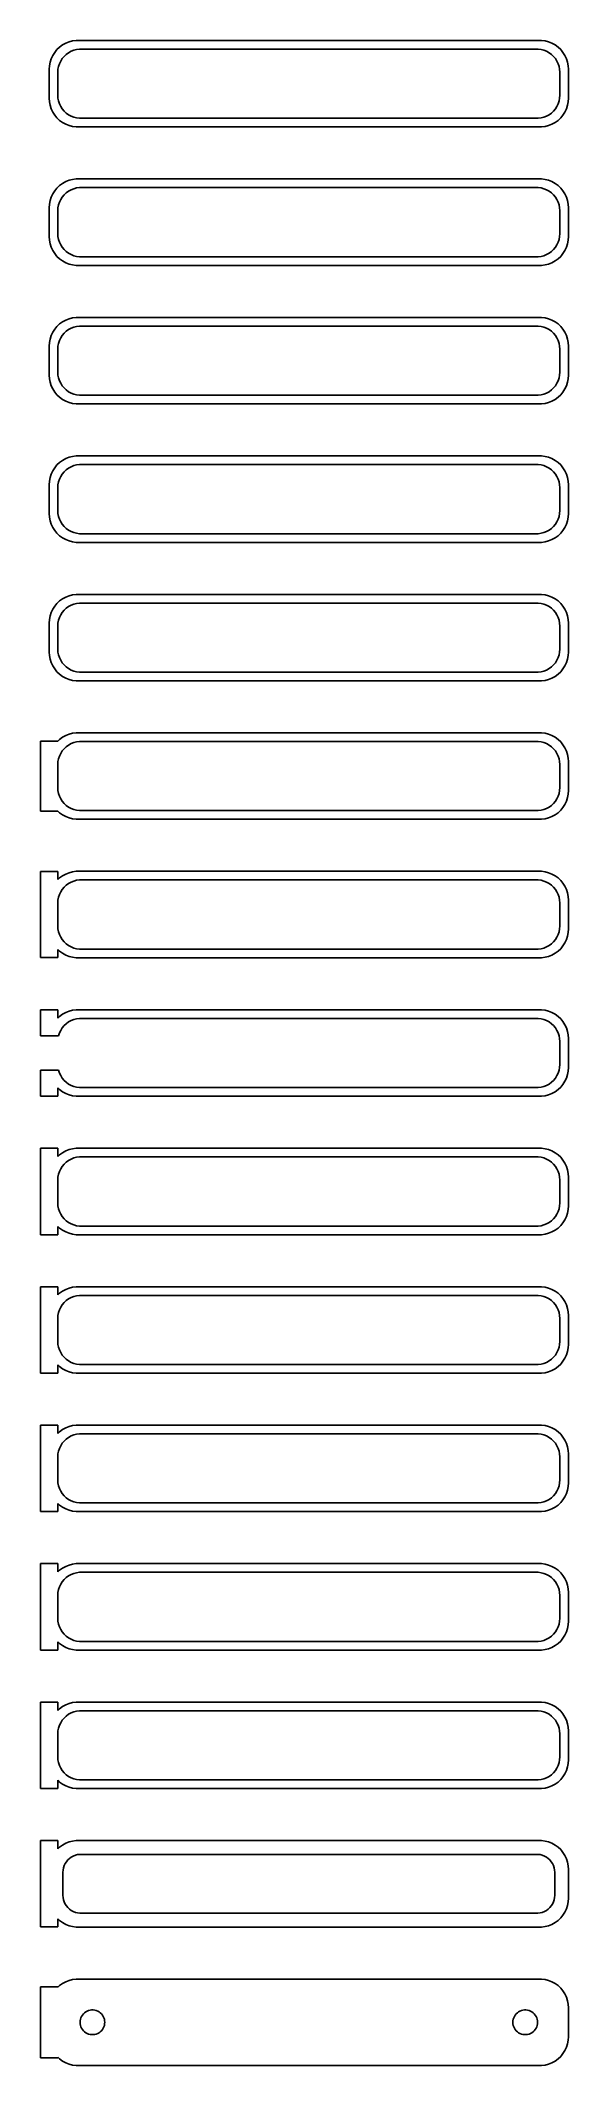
# Model space of a CAD drawing. Header units: metres. Extents: x -46 to 45, y 353 to 703.
import ezdxf

# ---------------------------------------------------------------- set-up
doc = ezdxf.new("R2010")
doc.units = ezdxf.units.M

msp = doc.modelspace()

# ---------------------------------------------------------------- linework, layer by layer
for p, q in [((-43.1871, 702.353), (-43.6448, 701.923)), ((-42.6791, 702.722), (-43.1871, 702.353)), ((-42.1289, 703.024), (-42.6791, 702.722)), ((-41.5451, 703.255), (-42.1289, 703.024)), ((-40.9369, 703.411), (-41.5451, 703.255)), ((-40.3139, 703.49), (-40.9369, 703.411)), ((40.3139, 703.49), (-40.3139, 703.49)), ((-40.2495, 701.929), (-39.7512, 701.992)), ((-39.7512, 701.992), (39.7512, 701.992)), ((39.7512, 701.992), (40.2495, 701.929)), ((40.9369, 703.411), (40.3139, 703.49)), ((41.5451, 703.255), (40.9369, 703.411)), ((42.1289, 703.024), (41.5451, 703.255)), ((42.6791, 702.722), (42.1289, 703.024)), ((43.1871, 702.353), (42.6791, 702.722)), ((43.6448, 701.923), (43.1871, 702.353)), ((-44.9606, 699.127), (-45, 698.5)), ((-45, 698.5), (-45, 693.5)), ((-44.8429, 699.743), (-44.9606, 699.127)), ((-44.6489, 700.341), (-44.8429, 699.743)), ((-44.3815, 700.909), (-44.6489, 700.341)), ((-44.0451, 701.439), (-44.3815, 700.909)), ((-43.6448, 701.923), (-44.0451, 701.439)), ((-43.5, 698), (-43.4685, 698.501)), ((-43.4685, 698.501), (-43.3743, 698.995)), ((-43.3743, 698.995), (-43.2191, 699.472)), ((-43.2191, 699.472), (-43.0052, 699.927)), ((-43.0052, 699.927), (-42.7361, 700.351)), ((-42.7361, 700.351), (-42.4159, 700.738)), ((-42.4159, 700.738), (-42.0497, 701.082)), ((-42.0497, 701.082), (-41.6433, 701.377)), ((-41.6433, 701.377), (-41.2031, 701.619)), ((-41.2031, 701.619), (-40.7361, 701.804)), ((-40.7361, 701.804), (-40.2495, 701.929)), ((40.2495, 701.929), (40.7361, 701.804)), ((40.7361, 701.804), (41.2031, 701.619)), ((41.2031, 701.619), (41.6433, 701.377)), ((41.6433, 701.377), (42.0497, 701.082)), ((42.0497, 701.082), (42.4159, 700.738)), ((42.4159, 700.738), (42.7361, 700.351)), ((42.7361, 700.351), (43.0052, 699.927)), ((43.0052, 699.927), (43.2191, 699.472)), ((43.2191, 699.472), (43.3743, 698.995)), ((43.3743, 698.995), (43.4685, 698.501)), ((43.4685, 698.501), (43.5, 698)), ((44.0451, 701.439), (43.6448, 701.923)), ((44.3815, 700.909), (44.0451, 701.439)), ((44.6489, 700.341), (44.3815, 700.909)), ((44.8429, 699.743), (44.6489, 700.341)), ((44.9606, 699.127), (44.8429, 699.743)), ((45, 698.5), (44.9606, 699.127)), ((45, 693.5), (45, 698.5)), ((-43.5, 694), (-43.5, 698)), ((43.5, 698), (43.5, 694)), ((-45, 693.5), (-44.9606, 692.873)), ((-44.9606, 692.873), (-44.8429, 692.257)), ((-44.8429, 692.257), (-44.6489, 691.659)), ((-44.6489, 691.659), (-44.3815, 691.091)), ((-43.4685, 693.499), (-43.5, 694)), ((-43.3743, 693.005), (-43.4685, 693.499)), ((-43.2191, 692.528), (-43.3743, 693.005)), ((-43.0052, 692.073), (-43.2191, 692.528)), ((-42.7361, 691.649), (-43.0052, 692.073)), ((-42.4159, 691.262), (-42.7361, 691.649)), ((42.7361, 691.649), (42.4159, 691.262)), ((43.0052, 692.073), (42.7361, 691.649)), ((43.2191, 692.528), (43.0052, 692.073)), ((43.3743, 693.005), (43.2191, 692.528)), ((43.4685, 693.499), (43.3743, 693.005)), ((43.5, 694), (43.4685, 693.499)), ((44.3815, 691.091), (44.6489, 691.659)), ((44.6489, 691.659), (44.8429, 692.257)), ((44.8429, 692.257), (44.9606, 692.873)), ((44.9606, 692.873), (45, 693.5)), ((-44.3815, 691.091), (-44.0451, 690.561)), ((-44.0451, 690.561), (-43.6448, 690.077)), ((-43.6448, 690.077), (-43.1871, 689.647)), ((-43.1871, 689.647), (-42.6791, 689.278)), ((-42.6791, 689.278), (-42.1289, 688.976)), ((-42.0497, 690.918), (-42.4159, 691.262)), ((-42.1289, 688.976), (-41.5451, 688.745)), ((-41.6433, 690.623), (-42.0497, 690.918)), ((-41.2031, 690.381), (-41.6433, 690.623)), ((-41.5451, 688.745), (-40.9369, 688.589)), ((-40.7361, 690.196), (-41.2031, 690.381)), ((-40.9369, 688.589), (-40.3139, 688.51)), ((-40.2495, 690.071), (-40.7361, 690.196)), ((-40.3139, 688.51), (40.3139, 688.51)), ((-39.7512, 690.008), (-40.2495, 690.071)), ((39.7512, 690.008), (-39.7512, 690.008)), ((40.2495, 690.071), (39.7512, 690.008)), ((40.7361, 690.196), (40.2495, 690.071)), ((40.3139, 688.51), (40.9369, 688.589)), ((41.2031, 690.381), (40.7361, 690.196)), ((40.9369, 688.589), (41.5451, 688.745)), ((41.6433, 690.623), (41.2031, 690.381)), ((41.5451, 688.745), (42.1289, 688.976)), ((42.0497, 690.918), (41.6433, 690.623)), ((42.4159, 691.262), (42.0497, 690.918)), ((42.1289, 688.976), (42.6791, 689.278)), ((42.6791, 689.278), (43.1871, 689.647)), ((43.1871, 689.647), (43.6448, 690.077)), ((43.6448, 690.077), (44.0451, 690.561)), ((44.0451, 690.561), (44.3815, 691.091)), ((-44.0451, 677.439), (-44.3815, 676.909)), ((-43.6448, 677.923), (-44.0451, 677.439)), ((-43.1871, 678.353), (-43.6448, 677.923)), ((-42.6791, 678.722), (-43.1871, 678.353)), ((-42.1289, 679.024), (-42.6791, 678.722)), ((-41.5451, 679.255), (-42.1289, 679.024)), ((-41.6433, 677.377), (-41.2031, 677.619)), ((-40.9369, 679.411), (-41.5451, 679.255)), ((-41.2031, 677.619), (-40.7361, 677.804)), ((-40.3139, 679.49), (-40.9369, 679.411)), ((-40.7361, 677.804), (-40.2495, 677.929)), ((40.3139, 679.49), (-40.3139, 679.49)), ((-40.2495, 677.929), (-39.7512, 677.992)), ((-39.7512, 677.992), (39.7512, 677.992)), ((39.7512, 677.992), (40.2495, 677.929)), ((40.2495, 677.929), (40.7361, 677.804)), ((40.9369, 679.411), (40.3139, 679.49)), ((40.7361, 677.804), (41.2031, 677.619)), ((41.5451, 679.255), (40.9369, 679.411)), ((41.2031, 677.619), (41.6433, 677.377)), ((42.1289, 679.024), (41.5451, 679.255)), ((42.6791, 678.722), (42.1289, 679.024)), ((43.1871, 678.353), (42.6791, 678.722)), ((43.6448, 677.923), (43.1871, 678.353)), ((44.0451, 677.439), (43.6448, 677.923)), ((44.3815, 676.909), (44.0451, 677.439)), ((-44.9606, 675.127), (-45, 674.5)), ((-45, 674.5), (-45, 669.5)), ((-44.8429, 675.743), (-44.9606, 675.127)), ((-44.6489, 676.341), (-44.8429, 675.743)), ((-44.3815, 676.909), (-44.6489, 676.341)), ((-43.5, 674), (-43.4685, 674.501)), ((-43.5, 670), (-43.5, 674)), ((-43.4685, 674.501), (-43.3743, 674.995)), ((-43.3743, 674.995), (-43.2191, 675.472)), ((-43.2191, 675.472), (-43.0052, 675.927)), ((-43.0052, 675.927), (-42.7361, 676.351)), ((-42.7361, 676.351), (-42.4159, 676.738)), ((-42.4159, 676.738), (-42.0497, 677.082)), ((-42.0497, 677.082), (-41.6433, 677.377)), ((41.6433, 677.377), (42.0497, 677.082)), ((42.0497, 677.082), (42.4159, 676.738)), ((42.4159, 676.738), (42.7361, 676.351)), ((42.7361, 676.351), (43.0052, 675.927)), ((43.0052, 675.927), (43.2191, 675.472)), ((43.2191, 675.472), (43.3743, 674.995)), ((43.3743, 674.995), (43.4685, 674.501)), ((43.4685, 674.501), (43.5, 674)), ((43.5, 674), (43.5, 670)), ((44.6489, 676.341), (44.3815, 676.909)), ((44.8429, 675.743), (44.6489, 676.341)), ((44.9606, 675.127), (44.8429, 675.743)), ((45, 674.5), (44.9606, 675.127)), ((45, 669.5), (45, 674.5)), ((-45, 669.5), (-44.9606, 668.873)), ((-44.9606, 668.873), (-44.8429, 668.257)), ((-44.8429, 668.257), (-44.6489, 667.659)), ((-44.6489, 667.659), (-44.3815, 667.091)), ((-44.3815, 667.091), (-44.0451, 666.561)), ((-43.4685, 669.499), (-43.5, 670)), ((-43.3743, 669.005), (-43.4685, 669.499)), ((-43.2191, 668.528), (-43.3743, 669.005)), ((-43.0052, 668.073), (-43.2191, 668.528)), ((-42.7361, 667.649), (-43.0052, 668.073)), ((-42.4159, 667.262), (-42.7361, 667.649)), ((-42.0497, 666.918), (-42.4159, 667.262)), ((-41.6433, 666.623), (-42.0497, 666.918)), ((42.0497, 666.918), (41.6433, 666.623)), ((42.4159, 667.262), (42.0497, 666.918)), ((42.7361, 667.649), (42.4159, 667.262)), ((43.0052, 668.073), (42.7361, 667.649)), ((43.2191, 668.528), (43.0052, 668.073)), ((43.3743, 669.005), (43.2191, 668.528)), ((43.4685, 669.499), (43.3743, 669.005)), ((43.5, 670), (43.4685, 669.499)), ((44.0451, 666.561), (44.3815, 667.091)), ((44.3815, 667.091), (44.6489, 667.659)), ((44.6489, 667.659), (44.8429, 668.257)), ((44.8429, 668.257), (44.9606, 668.873)), ((44.9606, 668.873), (45, 669.5)), ((-44.0451, 666.561), (-43.6448, 666.077)), ((-43.6448, 666.077), (-43.1871, 665.647)), ((-43.1871, 665.647), (-42.6791, 665.278)), ((-42.6791, 665.278), (-42.1289, 664.976)), ((-42.1289, 664.976), (-41.5451, 664.745)), ((-41.2031, 666.381), (-41.6433, 666.623)), ((-41.5451, 664.745), (-40.9369, 664.589)), ((-40.7361, 666.196), (-41.2031, 666.381)), ((-40.9369, 664.589), (-40.3139, 664.51)), ((-40.2495, 666.071), (-40.7361, 666.196)), ((-40.3139, 664.51), (40.3139, 664.51)), ((-39.7512, 666.008), (-40.2495, 666.071)), ((39.7512, 666.008), (-39.7512, 666.008)), ((40.2495, 666.071), (39.7512, 666.008)), ((40.7361, 666.196), (40.2495, 666.071)), ((40.3139, 664.51), (40.9369, 664.589)), ((41.2031, 666.381), (40.7361, 666.196)), ((40.9369, 664.589), (41.5451, 664.745)), ((41.6433, 666.623), (41.2031, 666.381)), ((41.5451, 664.745), (42.1289, 664.976)), ((42.1289, 664.976), (42.6791, 665.278)), ((42.6791, 665.278), (43.1871, 665.647)), ((43.1871, 665.647), (43.6448, 666.077)), ((43.6448, 666.077), (44.0451, 666.561)), ((-44.3815, 652.909), (-44.6489, 652.341)), ((-44.0451, 653.439), (-44.3815, 652.909)), ((-43.6448, 653.923), (-44.0451, 653.439)), ((-43.1871, 654.353), (-43.6448, 653.923)), ((-42.6791, 654.722), (-43.1871, 654.353)), ((-42.1289, 655.024), (-42.6791, 654.722)), ((-42.4159, 652.738), (-42.0497, 653.082)), ((-41.5451, 655.255), (-42.1289, 655.024)), ((-42.0497, 653.082), (-41.6433, 653.377)), ((-41.6433, 653.377), (-41.2031, 653.619)), ((-40.9369, 655.411), (-41.5451, 655.255)), ((-41.2031, 653.619), (-40.7361, 653.804)), ((-40.3139, 655.49), (-40.9369, 655.411)), ((-40.7361, 653.804), (-40.2495, 653.929)), ((40.3139, 655.49), (-40.3139, 655.49)), ((-40.2495, 653.929), (-39.7512, 653.992)), ((-39.7512, 653.992), (39.7512, 653.992)), ((39.7512, 653.992), (40.2495, 653.929)), ((40.2495, 653.929), (40.7361, 653.804)), ((40.9369, 655.411), (40.3139, 655.49)), ((40.7361, 653.804), (41.2031, 653.619)), ((41.5451, 655.255), (40.9369, 655.411)), ((41.2031, 653.619), (41.6433, 653.377)), ((42.1289, 655.024), (41.5451, 655.255)), ((41.6433, 653.377), (42.0497, 653.082)), ((42.0497, 653.082), (42.4159, 652.738)), ((42.6791, 654.722), (42.1289, 655.024)), ((43.1871, 654.353), (42.6791, 654.722)), ((43.6448, 653.923), (43.1871, 654.353)), ((44.0451, 653.439), (43.6448, 653.923)), ((44.3815, 652.909), (44.0451, 653.439)), ((44.6489, 652.341), (44.3815, 652.909)), ((-44.9606, 651.127), (-45, 650.5)), ((-45, 650.5), (-45, 645.5)), ((-44.8429, 651.743), (-44.9606, 651.127)), ((-44.6489, 652.341), (-44.8429, 651.743)), ((-43.5, 650), (-43.4685, 650.501)), ((-43.5, 646), (-43.5, 650)), ((-43.4685, 650.501), (-43.3743, 650.995)), ((-43.3743, 650.995), (-43.2191, 651.472)), ((-43.2191, 651.472), (-43.0052, 651.927)), ((-43.0052, 651.927), (-42.7361, 652.351)), ((-42.7361, 652.351), (-42.4159, 652.738)), ((42.4159, 652.738), (42.7361, 652.351)), ((42.7361, 652.351), (43.0052, 651.927)), ((43.0052, 651.927), (43.2191, 651.472)), ((43.2191, 651.472), (43.3743, 650.995)), ((43.3743, 650.995), (43.4685, 650.501)), ((43.4685, 650.501), (43.5, 650)), ((43.5, 650), (43.5, 646)), ((44.8429, 651.743), (44.6489, 652.341)), ((44.9606, 651.127), (44.8429, 651.743)), ((45, 650.5), (44.9606, 651.127)), ((45, 645.5), (45, 650.5)), ((-43.4685, 645.499), (-43.5, 646)), ((43.5, 646), (43.4685, 645.499)), ((-45, 645.5), (-44.9606, 644.873)), ((-44.9606, 644.873), (-44.8429, 644.257)), ((-44.8429, 644.257), (-44.6489, 643.659)), ((-44.6489, 643.659), (-44.3815, 643.091)), ((-44.3815, 643.091), (-44.0451, 642.561)), ((-44.0451, 642.561), (-43.6448, 642.077)), ((-43.3743, 645.005), (-43.4685, 645.499)), ((-43.2191, 644.528), (-43.3743, 645.005)), ((-43.0052, 644.073), (-43.2191, 644.528)), ((-42.7361, 643.649), (-43.0052, 644.073)), ((-42.4159, 643.262), (-42.7361, 643.649)), ((-42.0497, 642.918), (-42.4159, 643.262)), ((-41.6433, 642.623), (-42.0497, 642.918)), ((-41.2031, 642.381), (-41.6433, 642.623)), ((-40.7361, 642.196), (-41.2031, 642.381)), ((41.2031, 642.381), (40.7361, 642.196)), ((41.6433, 642.623), (41.2031, 642.381)), ((42.0497, 642.918), (41.6433, 642.623)), ((42.4159, 643.262), (42.0497, 642.918)), ((42.7361, 643.649), (42.4159, 643.262)), ((43.0052, 644.073), (42.7361, 643.649)), ((43.2191, 644.528), (43.0052, 644.073)), ((43.3743, 645.005), (43.2191, 644.528)), ((43.4685, 645.499), (43.3743, 645.005)), ((43.6448, 642.077), (44.0451, 642.561)), ((44.0451, 642.561), (44.3815, 643.091)), ((44.3815, 643.091), (44.6489, 643.659)), ((44.6489, 643.659), (44.8429, 644.257)), ((44.8429, 644.257), (44.9606, 644.873)), ((44.9606, 644.873), (45, 645.5)), ((-43.6448, 642.077), (-43.1871, 641.647)), ((-43.1871, 641.647), (-42.6791, 641.278)), ((-42.6791, 641.278), (-42.1289, 640.976)), ((-42.1289, 640.976), (-41.5451, 640.745)), ((-41.5451, 640.745), (-40.9369, 640.589)), ((-40.9369, 640.589), (-40.3139, 640.51)), ((-40.2495, 642.071), (-40.7361, 642.196)), ((-40.3139, 640.51), (40.3139, 640.51)), ((-39.7512, 642.008), (-40.2495, 642.071)), ((39.7512, 642.008), (-39.7512, 642.008)), ((40.2495, 642.071), (39.7512, 642.008)), ((40.7361, 642.196), (40.2495, 642.071)), ((40.3139, 640.51), (40.9369, 640.589)), ((40.9369, 640.589), (41.5451, 640.745)), ((41.5451, 640.745), (42.1289, 640.976)), ((42.1289, 640.976), (42.6791, 641.278)), ((42.6791, 641.278), (43.1871, 641.647)), ((43.1871, 641.647), (43.6448, 642.077)), ((-44.6489, 628.341), (-44.8429, 627.743)), ((-44.3815, 628.909), (-44.6489, 628.341)), ((-44.0451, 629.439), (-44.3815, 628.909)), ((-43.6448, 629.923), (-44.0451, 629.439)), ((-43.1871, 630.353), (-43.6448, 629.923)), ((-42.6791, 630.722), (-43.1871, 630.353)), ((-43.0052, 627.927), (-42.7361, 628.351)), ((-42.7361, 628.351), (-42.4159, 628.738)), ((-42.1289, 631.024), (-42.6791, 630.722)), ((-42.4159, 628.738), (-42.0497, 629.082)), ((-41.5451, 631.255), (-42.1289, 631.024)), ((-42.0497, 629.082), (-41.6433, 629.377)), ((-41.6433, 629.377), (-41.2031, 629.619)), ((-40.9369, 631.411), (-41.5451, 631.255)), ((-41.2031, 629.619), (-40.7361, 629.804)), ((-40.3139, 631.49), (-40.9369, 631.411)), ((-40.7361, 629.804), (-40.2495, 629.929)), ((40.3139, 631.49), (-40.3139, 631.49)), ((-40.2495, 629.929), (-39.7512, 629.992)), ((-39.7512, 629.992), (39.7512, 629.992)), ((39.7512, 629.992), (40.2495, 629.929)), ((40.2495, 629.929), (40.7361, 629.804)), ((40.9369, 631.411), (40.3139, 631.49)), ((40.7361, 629.804), (41.2031, 629.619)), ((41.5451, 631.255), (40.9369, 631.411)), ((41.2031, 629.619), (41.6433, 629.377)), ((42.1289, 631.024), (41.5451, 631.255)), ((41.6433, 629.377), (42.0497, 629.082)), ((42.0497, 629.082), (42.4159, 628.738)), ((42.6791, 630.722), (42.1289, 631.024)), ((42.4159, 628.738), (42.7361, 628.351)), ((43.1871, 630.353), (42.6791, 630.722)), ((42.7361, 628.351), (43.0052, 627.927)), ((43.6448, 629.923), (43.1871, 630.353)), ((44.0451, 629.439), (43.6448, 629.923)), ((44.3815, 628.909), (44.0451, 629.439)), ((44.6489, 628.341), (44.3815, 628.909)), ((44.8429, 627.743), (44.6489, 628.341)), ((-44.9606, 627.127), (-45, 626.5)), ((-45, 626.5), (-45, 621.5)), ((-44.8429, 627.743), (-44.9606, 627.127)), ((-43.5, 626), (-43.4685, 626.501)), ((-43.5, 622), (-43.5, 626)), ((-43.4685, 626.501), (-43.3743, 626.995)), ((-43.3743, 626.995), (-43.2191, 627.472)), ((-43.2191, 627.472), (-43.0052, 627.927)), ((43.0052, 627.927), (43.2191, 627.472)), ((43.2191, 627.472), (43.3743, 626.995)), ((43.3743, 626.995), (43.4685, 626.501)), ((43.4685, 626.501), (43.5, 626)), ((43.5, 626), (43.5, 622)), ((44.9606, 627.127), (44.8429, 627.743)), ((45, 626.5), (44.9606, 627.127)), ((45, 621.5), (45, 626.5)), ((-45, 621.5), (-44.9606, 620.873)), ((-43.4685, 621.499), (-43.5, 622)), ((-43.3743, 621.005), (-43.4685, 621.499)), ((43.4685, 621.499), (43.3743, 621.005)), ((43.5, 622), (43.4685, 621.499)), ((44.9606, 620.873), (45, 621.5)), ((-44.9606, 620.873), (-44.8429, 620.257)), ((-44.8429, 620.257), (-44.6489, 619.659)), ((-44.6489, 619.659), (-44.3815, 619.091)), ((-44.3815, 619.091), (-44.0451, 618.561)), ((-44.0451, 618.561), (-43.6448, 618.077)), ((-43.6448, 618.077), (-43.1871, 617.647)), ((-43.2191, 620.528), (-43.3743, 621.005)), ((-43.0052, 620.073), (-43.2191, 620.528)), ((-42.7361, 619.649), (-43.0052, 620.073)), ((-42.4159, 619.262), (-42.7361, 619.649)), ((-42.0497, 618.918), (-42.4159, 619.262)), ((-41.6433, 618.623), (-42.0497, 618.918)), ((-41.2031, 618.381), (-41.6433, 618.623)), ((-40.7361, 618.196), (-41.2031, 618.381)), ((-40.2495, 618.071), (-40.7361, 618.196)), ((-39.7512, 618.008), (-40.2495, 618.071)), ((39.7512, 618.008), (-39.7512, 618.008)), ((40.2495, 618.071), (39.7512, 618.008)), ((40.7361, 618.196), (40.2495, 618.071)), ((41.2031, 618.381), (40.7361, 618.196)), ((41.6433, 618.623), (41.2031, 618.381)), ((42.0497, 618.918), (41.6433, 618.623)), ((42.4159, 619.262), (42.0497, 618.918)), ((42.7361, 619.649), (42.4159, 619.262)), ((43.0052, 620.073), (42.7361, 619.649)), ((43.2191, 620.528), (43.0052, 620.073)), ((43.1871, 617.647), (43.6448, 618.077)), ((43.3743, 621.005), (43.2191, 620.528)), ((43.6448, 618.077), (44.0451, 618.561)), ((44.0451, 618.561), (44.3815, 619.091)), ((44.3815, 619.091), (44.6489, 619.659)), ((44.6489, 619.659), (44.8429, 620.257)), ((44.8429, 620.257), (44.9606, 620.873)), ((-43.1871, 617.647), (-42.6791, 617.278)), ((-42.6791, 617.278), (-42.1289, 616.976)), ((-42.1289, 616.976), (-41.5451, 616.745)), ((-41.5451, 616.745), (-40.9369, 616.589)), ((-40.9369, 616.589), (-40.3139, 616.51)), ((-40.3139, 616.51), (40.3139, 616.51)), ((40.3139, 616.51), (40.9369, 616.589)), ((40.9369, 616.589), (41.5451, 616.745)), ((41.5451, 616.745), (42.1289, 616.976)), ((42.1289, 616.976), (42.6791, 617.278)), ((42.6791, 617.278), (43.1871, 617.647)), ((-41.5451, 607.255), (-42.1289, 607.024)), ((-40.9369, 607.411), (-41.5451, 607.255)), ((-40.3139, 607.49), (-40.9369, 607.411)), ((40.3139, 607.49), (-40.3139, 607.49)), ((40.9369, 607.411), (40.3139, 607.49)), ((41.5451, 607.255), (40.9369, 607.411)), ((42.1289, 607.024), (41.5451, 607.255)), ((-44.8429, 603.743), (-44.9606, 603.127)), ((-44.6489, 604.341), (-44.8429, 603.743)), ((-44.3815, 604.909), (-44.6489, 604.341)), ((-44.0451, 605.439), (-44.3815, 604.909)), ((-43.6448, 605.923), (-44.0451, 605.439)), ((-43.1871, 606.353), (-43.6448, 605.923)), ((-43.2191, 603.472), (-43.0052, 603.927)), ((-42.6791, 606.722), (-43.1871, 606.353)), ((-43.0052, 603.927), (-42.7361, 604.351)), ((-42.7361, 604.351), (-42.4159, 604.738)), ((-42.1289, 607.024), (-42.6791, 606.722)), ((-42.4159, 604.738), (-42.0497, 605.082)), ((-42.0497, 605.082), (-41.6433, 605.377)), ((-41.6433, 605.377), (-41.2031, 605.619)), ((-41.2031, 605.619), (-40.7361, 605.804)), ((-40.7361, 605.804), (-40.2495, 605.929)), ((-40.2495, 605.929), (-39.7512, 605.992)), ((-39.7512, 605.992), (39.7512, 605.992)), ((39.7512, 605.992), (40.2495, 605.929)), ((40.2495, 605.929), (40.7361, 605.804)), ((40.7361, 605.804), (41.2031, 605.619)), ((41.2031, 605.619), (41.6433, 605.377)), ((41.6433, 605.377), (42.0497, 605.082)), ((42.0497, 605.082), (42.4159, 604.738)), ((42.6791, 606.722), (42.1289, 607.024)), ((42.4159, 604.738), (42.7361, 604.351)), ((43.1871, 606.353), (42.6791, 606.722)), ((42.7361, 604.351), (43.0052, 603.927)), ((43.0052, 603.927), (43.2191, 603.472)), ((43.6448, 605.923), (43.1871, 606.353)), ((44.0451, 605.439), (43.6448, 605.923)), ((44.3815, 604.909), (44.0451, 605.439)), ((44.6489, 604.341), (44.3815, 604.909)), ((44.8429, 603.743), (44.6489, 604.341)), ((44.9606, 603.127), (44.8429, 603.743)), ((-44.9606, 603.127), (-45, 602.5)), ((-45, 602.5), (-45, 597.5)), ((-43.5, 602), (-43.4685, 602.501)), ((-43.5, 598), (-43.5, 602)), ((-43.4685, 602.501), (-43.3743, 602.995)), ((-43.3743, 602.995), (-43.2191, 603.472)), ((43.2191, 603.472), (43.3743, 602.995)), ((43.3743, 602.995), (43.4685, 602.501)), ((43.4685, 602.501), (43.5, 602)), ((43.5, 602), (43.5, 598)), ((45, 602.5), (44.9606, 603.127)), ((45, 597.5), (45, 602.5)), ((-45, 597.5), (-44.9606, 596.873)), ((-44.9606, 596.873), (-44.8429, 596.257)), ((-43.4685, 597.499), (-43.5, 598)), ((-43.3743, 597.005), (-43.4685, 597.499)), ((-43.2191, 596.528), (-43.3743, 597.005)), ((43.3743, 597.005), (43.2191, 596.528)), ((43.4685, 597.499), (43.3743, 597.005)), ((43.5, 598), (43.4685, 597.499)), ((44.8429, 596.257), (44.9606, 596.873)), ((44.9606, 596.873), (45, 597.5)), ((-44.8429, 596.257), (-44.6489, 595.659)), ((-44.6489, 595.659), (-44.3815, 595.091)), ((-44.3815, 595.091), (-44.0451, 594.561)), ((-44.0451, 594.561), (-43.6448, 594.077)), ((-43.6448, 594.077), (-43.1871, 593.647)), ((-43.0052, 596.073), (-43.2191, 596.528)), ((-43.1871, 593.647), (-42.6791, 593.278)), ((-42.7361, 595.649), (-43.0052, 596.073)), ((-42.4159, 595.262), (-42.7361, 595.649)), ((-42.6791, 593.278), (-42.1289, 592.976)), ((-42.0497, 594.918), (-42.4159, 595.262)), ((-41.6433, 594.623), (-42.0497, 594.918)), ((-41.2031, 594.381), (-41.6433, 594.623)), ((-40.7361, 594.196), (-41.2031, 594.381)), ((-40.2495, 594.071), (-40.7361, 594.196)), ((-39.7512, 594.008), (-40.2495, 594.071)), ((39.7512, 594.008), (-39.7512, 594.008)), ((40.2495, 594.071), (39.7512, 594.008)), ((40.7361, 594.196), (40.2495, 594.071)), ((41.2031, 594.381), (40.7361, 594.196)), ((41.6433, 594.623), (41.2031, 594.381)), ((42.0497, 594.918), (41.6433, 594.623)), ((42.4159, 595.262), (42.0497, 594.918)), ((42.1289, 592.976), (42.6791, 593.278)), ((42.7361, 595.649), (42.4159, 595.262)), ((42.6791, 593.278), (43.1871, 593.647)), ((43.0052, 596.073), (42.7361, 595.649)), ((43.2191, 596.528), (43.0052, 596.073)), ((43.1871, 593.647), (43.6448, 594.077)), ((43.6448, 594.077), (44.0451, 594.561)), ((44.0451, 594.561), (44.3815, 595.091)), ((44.3815, 595.091), (44.6489, 595.659)), ((44.6489, 595.659), (44.8429, 596.257)), ((-42.1289, 592.976), (-41.5451, 592.745)), ((-41.5451, 592.745), (-40.9369, 592.589)), ((-40.9369, 592.589), (-40.3139, 592.51)), ((-40.3139, 592.51), (40.3139, 592.51)), ((40.3139, 592.51), (40.9369, 592.589)), ((40.9369, 592.589), (41.5451, 592.745)), ((41.5451, 592.745), (42.1289, 592.976)), ((-42.6791, 582.722), (-43.1871, 582.353)), ((-42.1289, 583.024), (-42.6791, 582.722)), ((-41.5451, 583.255), (-42.1289, 583.024)), ((-40.9369, 583.411), (-41.5451, 583.255)), ((-40.3139, 583.49), (-40.9369, 583.411)), ((40.3139, 583.49), (-40.3139, 583.49)), ((40.9369, 583.411), (40.3139, 583.49)), ((41.5451, 583.255), (40.9369, 583.411)), ((42.1289, 583.024), (41.5451, 583.255)), ((42.6791, 582.722), (42.1289, 583.024)), ((43.1871, 582.353), (42.6791, 582.722)), ((-43.5, 582.059), (-46.5, 582.059)), ((-46.5, 582.059), (-46.5, 569.941)), ((-43.1871, 582.353), (-43.5, 582.059)), ((-43.3743, 578.995), (-43.2191, 579.472)), ((-43.2191, 579.472), (-43.0052, 579.927)), ((-43.0052, 579.927), (-42.7361, 580.351)), ((-42.7361, 580.351), (-42.4159, 580.738)), ((-42.4159, 580.738), (-42.0497, 581.082)), ((-42.0497, 581.082), (-41.6433, 581.377)), ((-41.6433, 581.377), (-41.2031, 581.619)), ((-41.2031, 581.619), (-40.7361, 581.804)), ((-40.7361, 581.804), (-40.2495, 581.929)), ((-40.2495, 581.929), (-39.7512, 581.992)), ((-39.7512, 581.992), (39.7512, 581.992)), ((39.7512, 581.992), (40.2495, 581.929)), ((40.2495, 581.929), (40.7361, 581.804)), ((40.7361, 581.804), (41.2031, 581.619)), ((41.2031, 581.619), (41.6433, 581.377)), ((41.6433, 581.377), (42.0497, 581.082)), ((42.0497, 581.082), (42.4159, 580.738)), ((42.4159, 580.738), (42.7361, 580.351)), ((42.7361, 580.351), (43.0052, 579.927)), ((43.0052, 579.927), (43.2191, 579.472)), ((43.6448, 581.923), (43.1871, 582.353)), ((43.2191, 579.472), (43.3743, 578.995)), ((44.0451, 581.439), (43.6448, 581.923)), ((44.3815, 580.909), (44.0451, 581.439)), ((44.6489, 580.341), (44.3815, 580.909)), ((44.8429, 579.743), (44.6489, 580.341)), ((44.9606, 579.127), (44.8429, 579.743)), ((45, 578.5), (44.9606, 579.127)), ((-43.5, 578), (-43.4685, 578.501)), ((-43.5, 574), (-43.5, 578)), ((-43.4685, 578.501), (-43.3743, 578.995)), ((43.3743, 578.995), (43.4685, 578.501)), ((43.4685, 578.501), (43.5, 578)), ((43.5, 578), (43.5, 574)), ((45, 573.5), (45, 578.5)), ((-43.4685, 573.499), (-43.5, 574)), ((-43.3743, 573.005), (-43.4685, 573.499)), ((-43.2191, 572.528), (-43.3743, 573.005)), ((-43.0052, 572.073), (-43.2191, 572.528)), ((43.2191, 572.528), (43.0052, 572.073)), ((43.3743, 573.005), (43.2191, 572.528)), ((43.4685, 573.499), (43.3743, 573.005)), ((43.5, 574), (43.4685, 573.499)), ((44.6489, 571.659), (44.8429, 572.257)), ((44.8429, 572.257), (44.9606, 572.873)), ((44.9606, 572.873), (45, 573.5)), ((-46.5, 569.941), (-43.5, 569.941)), ((-43.5, 569.941), (-43.1871, 569.647)), ((-43.1871, 569.647), (-42.6791, 569.278)), ((-42.7361, 571.649), (-43.0052, 572.073)), ((-42.4159, 571.262), (-42.7361, 571.649)), ((-42.6791, 569.278), (-42.1289, 568.976)), ((-42.0497, 570.918), (-42.4159, 571.262)), ((-42.1289, 568.976), (-41.5451, 568.745)), ((-41.6433, 570.623), (-42.0497, 570.918)), ((-41.2031, 570.381), (-41.6433, 570.623)), ((-41.5451, 568.745), (-40.9369, 568.589)), ((-40.7361, 570.196), (-41.2031, 570.381)), ((-40.9369, 568.589), (-40.3139, 568.51)), ((-40.2495, 570.071), (-40.7361, 570.196)), ((-39.7512, 570.008), (-40.2495, 570.071)), ((39.7512, 570.008), (-39.7512, 570.008)), ((40.2495, 570.071), (39.7512, 570.008)), ((40.7361, 570.196), (40.2495, 570.071)), ((40.3139, 568.51), (40.9369, 568.589)), ((41.2031, 570.381), (40.7361, 570.196)), ((40.9369, 568.589), (41.5451, 568.745)), ((41.6433, 570.623), (41.2031, 570.381)), ((41.5451, 568.745), (42.1289, 568.976)), ((42.0497, 570.918), (41.6433, 570.623)), ((42.4159, 571.262), (42.0497, 570.918)), ((42.1289, 568.976), (42.6791, 569.278)), ((42.7361, 571.649), (42.4159, 571.262)), ((42.6791, 569.278), (43.1871, 569.647)), ((43.0052, 572.073), (42.7361, 571.649)), ((43.1871, 569.647), (43.6448, 570.077)), ((43.6448, 570.077), (44.0451, 570.561)), ((44.0451, 570.561), (44.3815, 571.091)), ((44.3815, 571.091), (44.6489, 571.659)), ((-40.3139, 568.51), (40.3139, 568.51)), ((-43.5, 559.467), (-46.5, 559.467)), ((-46.5, 559.467), (-46.5, 544.533)), ((-43.5, 558.059), (-43.5, 559.467)), ((-43.1871, 558.353), (-43.5, 558.059)), ((-42.6791, 558.722), (-43.1871, 558.353)), ((-42.1289, 559.024), (-42.6791, 558.722)), ((-41.5451, 559.255), (-42.1289, 559.024)), ((-40.9369, 559.411), (-41.5451, 559.255)), ((-40.3139, 559.49), (-40.9369, 559.411)), ((40.3139, 559.49), (-40.3139, 559.49)), ((40.9369, 559.411), (40.3139, 559.49)), ((41.5451, 559.255), (40.9369, 559.411)), ((42.1289, 559.024), (41.5451, 559.255)), ((42.6791, 558.722), (42.1289, 559.024)), ((43.1871, 558.353), (42.6791, 558.722)), ((43.6448, 557.923), (43.1871, 558.353)), ((-43.4685, 554.501), (-43.3743, 554.995)), ((-43.3743, 554.995), (-43.2191, 555.472)), ((-43.2191, 555.472), (-43.0052, 555.927)), ((-43.0052, 555.927), (-42.7361, 556.351)), ((-42.7361, 556.351), (-42.4159, 556.738)), ((-42.4159, 556.738), (-42.0497, 557.082)), ((-42.0497, 557.082), (-41.6433, 557.377)), ((-41.6433, 557.377), (-41.2031, 557.619)), ((-41.2031, 557.619), (-40.7361, 557.804)), ((-40.7361, 557.804), (-40.2495, 557.929)), ((-40.2495, 557.929), (-39.7512, 557.992)), ((-39.7512, 557.992), (39.7512, 557.992)), ((39.7512, 557.992), (40.2495, 557.929)), ((40.2495, 557.929), (40.7361, 557.804)), ((40.7361, 557.804), (41.2031, 557.619)), ((41.2031, 557.619), (41.6433, 557.377)), ((41.6433, 557.377), (42.0497, 557.082)), ((42.0497, 557.082), (42.4159, 556.738)), ((42.4159, 556.738), (42.7361, 556.351)), ((42.7361, 556.351), (43.0052, 555.927)), ((43.0052, 555.927), (43.2191, 555.472)), ((43.2191, 555.472), (43.3743, 554.995)), ((43.3743, 554.995), (43.4685, 554.501)), ((44.0451, 557.439), (43.6448, 557.923)), ((44.3815, 556.909), (44.0451, 557.439)), ((44.6489, 556.341), (44.3815, 556.909)), ((44.8429, 555.743), (44.6489, 556.341)), ((44.9606, 555.127), (44.8429, 555.743)), ((45, 554.5), (44.9606, 555.127)), ((-43.5, 554), (-43.4685, 554.501)), ((-43.5, 550), (-43.5, 554)), ((43.4685, 554.501), (43.5, 554)), ((43.5, 554), (43.5, 550)), ((45, 549.5), (45, 554.5)), ((-43.4685, 549.499), (-43.5, 550)), ((-43.3743, 549.005), (-43.4685, 549.499)), ((-43.2191, 548.528), (-43.3743, 549.005)), ((-43.0052, 548.073), (-43.2191, 548.528)), ((-42.7361, 547.649), (-43.0052, 548.073)), ((-42.4159, 547.262), (-42.7361, 547.649)), ((42.7361, 547.649), (42.4159, 547.262)), ((43.0052, 548.073), (42.7361, 547.649)), ((43.2191, 548.528), (43.0052, 548.073)), ((43.3743, 549.005), (43.2191, 548.528)), ((43.4685, 549.499), (43.3743, 549.005)), ((43.5, 550), (43.4685, 549.499)), ((44.3815, 547.091), (44.6489, 547.659)), ((44.6489, 547.659), (44.8429, 548.257)), ((44.8429, 548.257), (44.9606, 548.873)), ((44.9606, 548.873), (45, 549.5)), ((-46.5, 544.533), (-43.5, 544.533)), ((-43.5, 544.533), (-43.5, 545.941)), ((-43.5, 545.941), (-43.1871, 545.647)), ((-43.1871, 545.647), (-42.6791, 545.278)), ((-42.6791, 545.278), (-42.1289, 544.976)), ((-42.0497, 546.918), (-42.4159, 547.262)), ((-42.1289, 544.976), (-41.5451, 544.745)), ((-41.6433, 546.623), (-42.0497, 546.918)), ((-41.2031, 546.381), (-41.6433, 546.623)), ((-41.5451, 544.745), (-40.9369, 544.589)), ((-40.7361, 546.196), (-41.2031, 546.381)), ((-40.9369, 544.589), (-40.3139, 544.51)), ((-40.2495, 546.071), (-40.7361, 546.196)), ((-40.3139, 544.51), (40.3139, 544.51)), ((-39.7512, 546.008), (-40.2495, 546.071)), ((39.7512, 546.008), (-39.7512, 546.008)), ((40.2495, 546.071), (39.7512, 546.008)), ((40.7361, 546.196), (40.2495, 546.071)), ((40.3139, 544.51), (40.9369, 544.589)), ((41.2031, 546.381), (40.7361, 546.196)), ((40.9369, 544.589), (41.5451, 544.745)), ((41.6433, 546.623), (41.2031, 546.381)), ((41.5451, 544.745), (42.1289, 544.976)), ((42.0497, 546.918), (41.6433, 546.623)), ((42.4159, 547.262), (42.0497, 546.918)), ((42.1289, 544.976), (42.6791, 545.278)), ((42.6791, 545.278), (43.1871, 545.647)), ((43.1871, 545.647), (43.6448, 546.077)), ((43.6448, 546.077), (44.0451, 546.561)), ((44.0451, 546.561), (44.3815, 547.091)), ((-43.5, 535.49), (-46.5, 535.49)), ((-46.5, 535.49), (-46.5, 530.994)), ((-43.5, 534.059), (-43.5, 535.49)), ((-43.1871, 534.353), (-43.5, 534.059)), ((-42.6791, 534.722), (-43.1871, 534.353)), ((-42.1289, 535.024), (-42.6791, 534.722)), ((-41.5451, 535.255), (-42.1289, 535.024)), ((-41.6433, 533.377), (-41.2031, 533.619)), ((-40.9369, 535.411), (-41.5451, 535.255)), ((-41.2031, 533.619), (-40.7361, 533.804)), ((-40.3139, 535.49), (-40.9369, 535.411)), ((-40.7361, 533.804), (-40.2495, 533.929)), ((40.3139, 535.49), (-40.3139, 535.49)), ((-40.2495, 533.929), (-39.7512, 533.992)), ((-39.7512, 533.992), (39.7512, 533.992)), ((39.7512, 533.992), (40.2495, 533.929)), ((40.2495, 533.929), (40.7361, 533.804)), ((40.9369, 535.411), (40.3139, 535.49)), ((40.7361, 533.804), (41.2031, 533.619)), ((41.5451, 535.255), (40.9369, 535.411)), ((41.2031, 533.619), (41.6433, 533.377)), ((42.1289, 535.024), (41.5451, 535.255)), ((42.6791, 534.722), (42.1289, 535.024)), ((43.1871, 534.353), (42.6791, 534.722)), ((43.6448, 533.923), (43.1871, 534.353)), ((44.0451, 533.439), (43.6448, 533.923)), ((-46.5, 530.994), (-43.3745, 530.994)), ((-43.3745, 530.994), (-43.3743, 530.995)), ((-43.3743, 530.995), (-43.2191, 531.472)), ((-43.2191, 531.472), (-43.0052, 531.927)), ((-43.0052, 531.927), (-42.7361, 532.351)), ((-42.7361, 532.351), (-42.4159, 532.738)), ((-42.4159, 532.738), (-42.0497, 533.082)), ((-42.0497, 533.082), (-41.6433, 533.377)), ((41.6433, 533.377), (42.0497, 533.082)), ((42.0497, 533.082), (42.4159, 532.738)), ((42.4159, 532.738), (42.7361, 532.351)), ((42.7361, 532.351), (43.0052, 531.927)), ((43.0052, 531.927), (43.2191, 531.472)), ((43.2191, 531.472), (43.3743, 530.995)), ((43.3743, 530.995), (43.4685, 530.501)), ((43.4685, 530.501), (43.5, 530)), ((43.5, 530), (43.5, 526)), ((44.3815, 532.909), (44.0451, 533.439)), ((44.6489, 532.341), (44.3815, 532.909)), ((44.8429, 531.743), (44.6489, 532.341)), ((44.9606, 531.127), (44.8429, 531.743)), ((45, 530.5), (44.9606, 531.127)), ((45, 525.5), (45, 530.5)), ((-43.3745, 525.006), (-46.5, 525.006)), ((-46.5, 525.006), (-46.5, 520.51)), ((-43.3743, 525.005), (-43.3745, 525.006)), ((-43.2191, 524.528), (-43.3743, 525.005)), ((-43.0052, 524.073), (-43.2191, 524.528)), ((-42.7361, 523.649), (-43.0052, 524.073)), ((-42.4159, 523.262), (-42.7361, 523.649)), ((-42.0497, 522.918), (-42.4159, 523.262)), ((42.4159, 523.262), (42.0497, 522.918)), ((42.7361, 523.649), (42.4159, 523.262)), ((43.0052, 524.073), (42.7361, 523.649)), ((43.2191, 524.528), (43.0052, 524.073)), ((43.3743, 525.005), (43.2191, 524.528)), ((43.4685, 525.499), (43.3743, 525.005)), ((43.5, 526), (43.4685, 525.499)), ((44.0451, 522.561), (44.3815, 523.091)), ((44.3815, 523.091), (44.6489, 523.659)), ((44.6489, 523.659), (44.8429, 524.257)), ((44.8429, 524.257), (44.9606, 524.873)), ((44.9606, 524.873), (45, 525.5)), ((-46.5, 520.51), (-43.5, 520.51)), ((-43.5, 521.941), (-43.1871, 521.647)), ((-43.5, 520.51), (-43.5, 521.941)), ((-43.1871, 521.647), (-42.6791, 521.278)), ((-42.6791, 521.278), (-42.1289, 520.976)), ((-42.1289, 520.976), (-41.5451, 520.745)), ((-41.6433, 522.623), (-42.0497, 522.918)), ((-41.2031, 522.381), (-41.6433, 522.623)), ((-41.5451, 520.745), (-40.9369, 520.589)), ((-40.7361, 522.196), (-41.2031, 522.381)), ((-40.9369, 520.589), (-40.3139, 520.51)), ((-40.2495, 522.071), (-40.7361, 522.196)), ((-40.3139, 520.51), (40.3139, 520.51)), ((-39.7512, 522.008), (-40.2495, 522.071)), ((39.7512, 522.008), (-39.7512, 522.008)), ((40.2495, 522.071), (39.7512, 522.008)), ((40.7361, 522.196), (40.2495, 522.071)), ((40.3139, 520.51), (40.9369, 520.589)), ((41.2031, 522.381), (40.7361, 522.196)), ((40.9369, 520.589), (41.5451, 520.745)), ((41.6433, 522.623), (41.2031, 522.381)), ((41.5451, 520.745), (42.1289, 520.976)), ((42.0497, 522.918), (41.6433, 522.623)), ((42.1289, 520.976), (42.6791, 521.278)), ((42.6791, 521.278), (43.1871, 521.647)), ((43.1871, 521.647), (43.6448, 522.077)), ((43.6448, 522.077), (44.0451, 522.561)), ((-43.5, 511.49), (-46.5, 511.49)), ((-46.5, 511.49), (-46.5, 496.51)), ((-43.5, 510.059), (-43.5, 511.49)), ((-43.1871, 510.353), (-43.5, 510.059)), ((-42.6791, 510.722), (-43.1871, 510.353)), ((-42.1289, 511.024), (-42.6791, 510.722)), ((-42.4159, 508.738), (-42.0497, 509.082)), ((-41.5451, 511.255), (-42.1289, 511.024)), ((-42.0497, 509.082), (-41.6433, 509.377)), ((-41.6433, 509.377), (-41.2031, 509.619)), ((-40.9369, 511.411), (-41.5451, 511.255)), ((-41.2031, 509.619), (-40.7361, 509.804)), ((-40.3139, 511.49), (-40.9369, 511.411)), ((-40.7361, 509.804), (-40.2495, 509.929)), ((40.3139, 511.49), (-40.3139, 511.49)), ((-40.2495, 509.929), (-39.7512, 509.992)), ((-39.7512, 509.992), (39.7512, 509.992)), ((39.7512, 509.992), (40.2495, 509.929)), ((40.2495, 509.929), (40.7361, 509.804)), ((40.9369, 511.411), (40.3139, 511.49)), ((40.7361, 509.804), (41.2031, 509.619)), ((41.5451, 511.255), (40.9369, 511.411)), ((41.2031, 509.619), (41.6433, 509.377)), ((42.1289, 511.024), (41.5451, 511.255)), ((41.6433, 509.377), (42.0497, 509.082)), ((42.0497, 509.082), (42.4159, 508.738)), ((42.6791, 510.722), (42.1289, 511.024)), ((43.1871, 510.353), (42.6791, 510.722)), ((43.6448, 509.923), (43.1871, 510.353)), ((44.0451, 509.439), (43.6448, 509.923)), ((44.3815, 508.909), (44.0451, 509.439)), ((-43.5, 506), (-43.4685, 506.501)), ((-43.5, 502), (-43.5, 506)), ((-43.4685, 506.501), (-43.3743, 506.995)), ((-43.3743, 506.995), (-43.2191, 507.472)), ((-43.2191, 507.472), (-43.0052, 507.927)), ((-43.0052, 507.927), (-42.7361, 508.351)), ((-42.7361, 508.351), (-42.4159, 508.738)), ((42.4159, 508.738), (42.7361, 508.351)), ((42.7361, 508.351), (43.0052, 507.927)), ((43.0052, 507.927), (43.2191, 507.472)), ((43.2191, 507.472), (43.3743, 506.995)), ((43.3743, 506.995), (43.4685, 506.501)), ((43.4685, 506.501), (43.5, 506)), ((43.5, 506), (43.5, 502)), ((44.6489, 508.341), (44.3815, 508.909)), ((44.8429, 507.743), (44.6489, 508.341)), ((44.9606, 507.127), (44.8429, 507.743)), ((45, 506.5), (44.9606, 507.127)), ((45, 501.5), (45, 506.5)), ((-43.4685, 501.499), (-43.5, 502)), ((43.5, 502), (43.4685, 501.499)), ((-43.3743, 501.005), (-43.4685, 501.499)), ((-43.2191, 500.528), (-43.3743, 501.005)), ((-43.0052, 500.073), (-43.2191, 500.528)), ((-42.7361, 499.649), (-43.0052, 500.073)), ((-42.4159, 499.262), (-42.7361, 499.649)), ((-42.0497, 498.918), (-42.4159, 499.262)), ((-41.6433, 498.623), (-42.0497, 498.918)), ((-41.2031, 498.381), (-41.6433, 498.623)), ((41.6433, 498.623), (41.2031, 498.381)), ((42.0497, 498.918), (41.6433, 498.623)), ((42.4159, 499.262), (42.0497, 498.918)), ((42.7361, 499.649), (42.4159, 499.262)), ((43.0052, 500.073), (42.7361, 499.649)), ((43.2191, 500.528), (43.0052, 500.073)), ((43.3743, 501.005), (43.2191, 500.528)), ((43.4685, 501.499), (43.3743, 501.005)), ((43.6448, 498.077), (44.0451, 498.561)), ((44.0451, 498.561), (44.3815, 499.091)), ((44.3815, 499.091), (44.6489, 499.659)), ((44.6489, 499.659), (44.8429, 500.257)), ((44.8429, 500.257), (44.9606, 500.873)), ((44.9606, 500.873), (45, 501.5)), ((-46.5, 496.51), (-43.5, 496.51)), ((-43.5, 497.941), (-43.1871, 497.647)), ((-43.5, 496.51), (-43.5, 497.941)), ((-43.1871, 497.647), (-42.6791, 497.278)), ((-42.6791, 497.278), (-42.1289, 496.976)), ((-42.1289, 496.976), (-41.5451, 496.745)), ((-41.5451, 496.745), (-40.9369, 496.589)), ((-40.7361, 498.196), (-41.2031, 498.381)), ((-40.9369, 496.589), (-40.3139, 496.51)), ((-40.2495, 498.071), (-40.7361, 498.196)), ((-40.3139, 496.51), (40.3139, 496.51)), ((-39.7512, 498.008), (-40.2495, 498.071)), ((39.7512, 498.008), (-39.7512, 498.008)), ((40.2495, 498.071), (39.7512, 498.008)), ((40.7361, 498.196), (40.2495, 498.071)), ((40.3139, 496.51), (40.9369, 496.589)), ((41.2031, 498.381), (40.7361, 498.196)), ((40.9369, 496.589), (41.5451, 496.745)), ((41.5451, 496.745), (42.1289, 496.976)), ((42.1289, 496.976), (42.6791, 497.278)), ((42.6791, 497.278), (43.1871, 497.647)), ((43.1871, 497.647), (43.6448, 498.077)), ((-43.5, 487.49), (-46.5, 487.49)), ((-46.5, 487.49), (-46.5, 472.51)), ((-43.5, 486.059), (-43.5, 487.49)), ((-43.1871, 486.353), (-43.5, 486.059)), ((-42.6791, 486.722), (-43.1871, 486.353)), ((-42.7361, 484.351), (-42.4159, 484.738)), ((-42.1289, 487.024), (-42.6791, 486.722)), ((-42.4159, 484.738), (-42.0497, 485.082)), ((-41.5451, 487.255), (-42.1289, 487.024)), ((-42.0497, 485.082), (-41.6433, 485.377)), ((-41.6433, 485.377), (-41.2031, 485.619)), ((-40.9369, 487.411), (-41.5451, 487.255)), ((-41.2031, 485.619), (-40.7361, 485.804)), ((-40.3139, 487.49), (-40.9369, 487.411)), ((-40.7361, 485.804), (-40.2495, 485.929)), ((40.3139, 487.49), (-40.3139, 487.49)), ((-40.2495, 485.929), (-39.7512, 485.992)), ((-39.7512, 485.992), (39.7512, 485.992)), ((39.7512, 485.992), (40.2495, 485.929)), ((40.2495, 485.929), (40.7361, 485.804)), ((40.9369, 487.411), (40.3139, 487.49)), ((40.7361, 485.804), (41.2031, 485.619)), ((41.5451, 487.255), (40.9369, 487.411)), ((41.2031, 485.619), (41.6433, 485.377)), ((42.1289, 487.024), (41.5451, 487.255)), ((41.6433, 485.377), (42.0497, 485.082)), ((42.0497, 485.082), (42.4159, 484.738)), ((42.6791, 486.722), (42.1289, 487.024)), ((42.4159, 484.738), (42.7361, 484.351)), ((43.1871, 486.353), (42.6791, 486.722)), ((43.6448, 485.923), (43.1871, 486.353)), ((44.0451, 485.439), (43.6448, 485.923)), ((44.3815, 484.909), (44.0451, 485.439)), ((44.6489, 484.341), (44.3815, 484.909)), ((-43.5, 482), (-43.4685, 482.501)), ((-43.5, 478), (-43.5, 482)), ((-43.4685, 482.501), (-43.3743, 482.995)), ((-43.3743, 482.995), (-43.2191, 483.472)), ((-43.2191, 483.472), (-43.0052, 483.927)), ((-43.0052, 483.927), (-42.7361, 484.351)), ((42.7361, 484.351), (43.0052, 483.927)), ((43.0052, 483.927), (43.2191, 483.472)), ((43.2191, 483.472), (43.3743, 482.995)), ((43.3743, 482.995), (43.4685, 482.501)), ((43.4685, 482.501), (43.5, 482)), ((43.5, 482), (43.5, 478)), ((44.8429, 483.743), (44.6489, 484.341)), ((44.9606, 483.127), (44.8429, 483.743)), ((45, 482.5), (44.9606, 483.127)), ((45, 477.5), (45, 482.5)), ((-43.4685, 477.499), (-43.5, 478)), ((-43.3743, 477.005), (-43.4685, 477.499)), ((43.4685, 477.499), (43.3743, 477.005)), ((43.5, 478), (43.4685, 477.499)), ((44.9606, 476.873), (45, 477.5)), ((-43.5, 473.941), (-43.1871, 473.647)), ((-43.5, 472.51), (-43.5, 473.941)), ((-43.2191, 476.528), (-43.3743, 477.005)), ((-43.0052, 476.073), (-43.2191, 476.528)), ((-42.7361, 475.649), (-43.0052, 476.073)), ((-42.4159, 475.262), (-42.7361, 475.649)), ((-42.0497, 474.918), (-42.4159, 475.262)), ((-41.6433, 474.623), (-42.0497, 474.918)), ((-41.2031, 474.381), (-41.6433, 474.623)), ((-40.7361, 474.196), (-41.2031, 474.381)), ((-40.2495, 474.071), (-40.7361, 474.196)), ((-39.7512, 474.008), (-40.2495, 474.071)), ((39.7512, 474.008), (-39.7512, 474.008)), ((40.2495, 474.071), (39.7512, 474.008)), ((40.7361, 474.196), (40.2495, 474.071)), ((41.2031, 474.381), (40.7361, 474.196)), ((41.6433, 474.623), (41.2031, 474.381)), ((42.0497, 474.918), (41.6433, 474.623)), ((42.4159, 475.262), (42.0497, 474.918)), ((42.7361, 475.649), (42.4159, 475.262)), ((43.0052, 476.073), (42.7361, 475.649)), ((43.2191, 476.528), (43.0052, 476.073)), ((43.1871, 473.647), (43.6448, 474.077)), ((43.3743, 477.005), (43.2191, 476.528)), ((43.6448, 474.077), (44.0451, 474.561)), ((44.0451, 474.561), (44.3815, 475.091)), ((44.3815, 475.091), (44.6489, 475.659)), ((44.6489, 475.659), (44.8429, 476.257)), ((44.8429, 476.257), (44.9606, 476.873)), ((-46.5, 472.51), (-43.5, 472.51)), ((-43.1871, 473.647), (-42.6791, 473.278)), ((-42.6791, 473.278), (-42.1289, 472.976)), ((-42.1289, 472.976), (-41.5451, 472.745)), ((-41.5451, 472.745), (-40.9369, 472.589)), ((-40.9369, 472.589), (-40.3139, 472.51)), ((-40.3139, 472.51), (40.3139, 472.51)), ((40.3139, 472.51), (40.9369, 472.589)), ((40.9369, 472.589), (41.5451, 472.745)), ((41.5451, 472.745), (42.1289, 472.976)), ((42.1289, 472.976), (42.6791, 473.278)), ((42.6791, 473.278), (43.1871, 473.647)), ((-43.5, 463.49), (-46.5, 463.49)), ((-46.5, 463.49), (-46.5, 448.51)), ((-43.5, 462.059), (-43.5, 463.49)), ((-40.9369, 463.411), (-41.5451, 463.255)), ((-40.3139, 463.49), (-40.9369, 463.411)), ((40.3139, 463.49), (-40.3139, 463.49)), ((40.9369, 463.411), (40.3139, 463.49)), ((41.5451, 463.255), (40.9369, 463.411)), ((-43.1871, 462.353), (-43.5, 462.059)), ((-43.2191, 459.472), (-43.0052, 459.927)), ((-42.6791, 462.722), (-43.1871, 462.353)), ((-43.0052, 459.927), (-42.7361, 460.351)), ((-42.7361, 460.351), (-42.4159, 460.738)), ((-42.1289, 463.024), (-42.6791, 462.722)), ((-42.4159, 460.738), (-42.0497, 461.082)), ((-41.5451, 463.255), (-42.1289, 463.024)), ((-42.0497, 461.082), (-41.6433, 461.377)), ((-41.6433, 461.377), (-41.2031, 461.619)), ((-41.2031, 461.619), (-40.7361, 461.804)), ((-40.7361, 461.804), (-40.2495, 461.929)), ((-40.2495, 461.929), (-39.7512, 461.992)), ((-39.7512, 461.992), (39.7512, 461.992)), ((39.7512, 461.992), (40.2495, 461.929)), ((40.2495, 461.929), (40.7361, 461.804)), ((40.7361, 461.804), (41.2031, 461.619)), ((41.2031, 461.619), (41.6433, 461.377)), ((42.1289, 463.024), (41.5451, 463.255)), ((41.6433, 461.377), (42.0497, 461.082)), ((42.0497, 461.082), (42.4159, 460.738)), ((42.6791, 462.722), (42.1289, 463.024)), ((42.4159, 460.738), (42.7361, 460.351)), ((43.1871, 462.353), (42.6791, 462.722)), ((42.7361, 460.351), (43.0052, 459.927)), ((43.0052, 459.927), (43.2191, 459.472)), ((43.6448, 461.923), (43.1871, 462.353)), ((44.0451, 461.439), (43.6448, 461.923)), ((44.3815, 460.909), (44.0451, 461.439)), ((44.6489, 460.341), (44.3815, 460.909)), ((44.8429, 459.743), (44.6489, 460.341)), ((-43.5, 458), (-43.4685, 458.501)), ((-43.5, 454), (-43.5, 458)), ((-43.4685, 458.501), (-43.3743, 458.995)), ((-43.3743, 458.995), (-43.2191, 459.472)), ((43.2191, 459.472), (43.3743, 458.995)), ((43.3743, 458.995), (43.4685, 458.501)), ((43.4685, 458.501), (43.5, 458)), ((43.5, 458), (43.5, 454)), ((44.9606, 459.127), (44.8429, 459.743)), ((45, 458.5), (44.9606, 459.127)), ((45, 453.5), (45, 458.5)), ((-43.4685, 453.499), (-43.5, 454)), ((-43.3743, 453.005), (-43.4685, 453.499)), ((-43.2191, 452.528), (-43.3743, 453.005)), ((43.3743, 453.005), (43.2191, 452.528)), ((43.4685, 453.499), (43.3743, 453.005)), ((43.5, 454), (43.4685, 453.499)), ((44.8429, 452.257), (44.9606, 452.873)), ((44.9606, 452.873), (45, 453.5)), ((-43.5, 449.941), (-43.1871, 449.647)), ((-43.5, 448.51), (-43.5, 449.941)), ((-43.0052, 452.073), (-43.2191, 452.528)), ((-43.1871, 449.647), (-42.6791, 449.278)), ((-42.7361, 451.649), (-43.0052, 452.073)), ((-42.4159, 451.262), (-42.7361, 451.649)), ((-42.6791, 449.278), (-42.1289, 448.976)), ((-42.0497, 450.918), (-42.4159, 451.262)), ((-41.6433, 450.623), (-42.0497, 450.918)), ((-41.2031, 450.381), (-41.6433, 450.623)), ((-40.7361, 450.196), (-41.2031, 450.381)), ((-40.2495, 450.071), (-40.7361, 450.196)), ((-39.7512, 450.008), (-40.2495, 450.071)), ((39.7512, 450.008), (-39.7512, 450.008)), ((40.2495, 450.071), (39.7512, 450.008)), ((40.7361, 450.196), (40.2495, 450.071)), ((41.2031, 450.381), (40.7361, 450.196)), ((41.6433, 450.623), (41.2031, 450.381)), ((42.0497, 450.918), (41.6433, 450.623)), ((42.4159, 451.262), (42.0497, 450.918)), ((42.1289, 448.976), (42.6791, 449.278)), ((42.7361, 451.649), (42.4159, 451.262)), ((42.6791, 449.278), (43.1871, 449.647)), ((43.0052, 452.073), (42.7361, 451.649)), ((43.2191, 452.528), (43.0052, 452.073)), ((43.1871, 449.647), (43.6448, 450.077)), ((43.6448, 450.077), (44.0451, 450.561)), ((44.0451, 450.561), (44.3815, 451.091)), ((44.3815, 451.091), (44.6489, 451.659)), ((44.6489, 451.659), (44.8429, 452.257)), ((-46.5, 448.51), (-43.5, 448.51)), ((-42.1289, 448.976), (-41.5451, 448.745)), ((-41.5451, 448.745), (-40.9369, 448.589)), ((-40.9369, 448.589), (-40.3139, 448.51)), ((-40.3139, 448.51), (40.3139, 448.51)), ((40.3139, 448.51), (40.9369, 448.589)), ((40.9369, 448.589), (41.5451, 448.745)), ((41.5451, 448.745), (42.1289, 448.976)), ((-43.5, 439.49), (-46.5, 439.49)), ((-46.5, 439.49), (-46.5, 424.51)), ((-43.5, 438.059), (-43.5, 439.49)), ((-42.1289, 439.024), (-42.6791, 438.722)), ((-41.5451, 439.255), (-42.1289, 439.024)), ((-40.9369, 439.411), (-41.5451, 439.255)), ((-40.3139, 439.49), (-40.9369, 439.411)), ((40.3139, 439.49), (-40.3139, 439.49)), ((40.9369, 439.411), (40.3139, 439.49)), ((41.5451, 439.255), (40.9369, 439.411)), ((42.1289, 439.024), (41.5451, 439.255)), ((42.6791, 438.722), (42.1289, 439.024)), ((-43.1871, 438.353), (-43.5, 438.059)), ((-43.3743, 434.995), (-43.2191, 435.472)), ((-43.2191, 435.472), (-43.0052, 435.927)), ((-42.6791, 438.722), (-43.1871, 438.353)), ((-43.0052, 435.927), (-42.7361, 436.351)), ((-42.7361, 436.351), (-42.4159, 436.738)), ((-42.4159, 436.738), (-42.0497, 437.082)), ((-42.0497, 437.082), (-41.6433, 437.377)), ((-41.6433, 437.377), (-41.2031, 437.619)), ((-41.2031, 437.619), (-40.7361, 437.804)), ((-40.7361, 437.804), (-40.2495, 437.929)), ((-40.2495, 437.929), (-39.7512, 437.992)), ((-39.7512, 437.992), (39.7512, 437.992)), ((39.7512, 437.992), (40.2495, 437.929)), ((40.2495, 437.929), (40.7361, 437.804)), ((40.7361, 437.804), (41.2031, 437.619)), ((41.2031, 437.619), (41.6433, 437.377)), ((41.6433, 437.377), (42.0497, 437.082)), ((42.0497, 437.082), (42.4159, 436.738)), ((42.4159, 436.738), (42.7361, 436.351)), ((43.1871, 438.353), (42.6791, 438.722)), ((42.7361, 436.351), (43.0052, 435.927)), ((43.0052, 435.927), (43.2191, 435.472)), ((43.6448, 437.923), (43.1871, 438.353)), ((43.2191, 435.472), (43.3743, 434.995)), ((44.0451, 437.439), (43.6448, 437.923)), ((44.3815, 436.909), (44.0451, 437.439)), ((44.6489, 436.341), (44.3815, 436.909)), ((44.8429, 435.743), (44.6489, 436.341)), ((44.9606, 435.127), (44.8429, 435.743)), ((-43.5, 434), (-43.4685, 434.501)), ((-43.5, 430), (-43.5, 434)), ((-43.4685, 434.501), (-43.3743, 434.995)), ((43.3743, 434.995), (43.4685, 434.501)), ((43.4685, 434.501), (43.5, 434)), ((43.5, 434), (43.5, 430)), ((45, 434.5), (44.9606, 435.127)), ((45, 429.5), (45, 434.5)), ((-43.4685, 429.499), (-43.5, 430)), ((-43.3743, 429.005), (-43.4685, 429.499)), ((-43.2191, 428.528), (-43.3743, 429.005)), ((-43.0052, 428.073), (-43.2191, 428.528)), ((43.2191, 428.528), (43.0052, 428.073)), ((43.3743, 429.005), (43.2191, 428.528)), ((43.4685, 429.499), (43.3743, 429.005)), ((43.5, 430), (43.4685, 429.499)), ((44.6489, 427.659), (44.8429, 428.257)), ((44.8429, 428.257), (44.9606, 428.873)), ((44.9606, 428.873), (45, 429.5)), ((-43.5, 425.941), (-43.1871, 425.647)), ((-43.5, 424.51), (-43.5, 425.941)), ((-43.1871, 425.647), (-42.6791, 425.278)), ((-42.7361, 427.649), (-43.0052, 428.073)), ((-42.4159, 427.262), (-42.7361, 427.649)), ((-42.6791, 425.278), (-42.1289, 424.976)), ((-42.0497, 426.918), (-42.4159, 427.262)), ((-42.1289, 424.976), (-41.5451, 424.745)), ((-41.6433, 426.623), (-42.0497, 426.918)), ((-41.2031, 426.381), (-41.6433, 426.623)), ((-41.5451, 424.745), (-40.9369, 424.589)), ((-40.7361, 426.196), (-41.2031, 426.381)), ((-40.2495, 426.071), (-40.7361, 426.196)), ((-39.7512, 426.008), (-40.2495, 426.071)), ((39.7512, 426.008), (-39.7512, 426.008)), ((40.2495, 426.071), (39.7512, 426.008)), ((40.7361, 426.196), (40.2495, 426.071)), ((41.2031, 426.381), (40.7361, 426.196)), ((40.9369, 424.589), (41.5451, 424.745)), ((41.6433, 426.623), (41.2031, 426.381)), ((41.5451, 424.745), (42.1289, 424.976)), ((42.0497, 426.918), (41.6433, 426.623)), ((42.4159, 427.262), (42.0497, 426.918)), ((42.1289, 424.976), (42.6791, 425.278)), ((42.7361, 427.649), (42.4159, 427.262)), ((42.6791, 425.278), (43.1871, 425.647)), ((43.0052, 428.073), (42.7361, 427.649)), ((43.1871, 425.647), (43.6448, 426.077)), ((43.6448, 426.077), (44.0451, 426.561)), ((44.0451, 426.561), (44.3815, 427.091)), ((44.3815, 427.091), (44.6489, 427.659)), ((-46.5, 424.51), (-43.5, 424.51)), ((-40.9369, 424.589), (-40.3139, 424.51)), ((-40.3139, 424.51), (40.3139, 424.51)), ((40.3139, 424.51), (40.9369, 424.589)), ((-43.5, 415.49), (-46.5, 415.49)), ((-46.5, 415.49), (-46.5, 400.51)), ((-43.5, 414.059), (-43.5, 415.49)), ((-43.1871, 414.353), (-43.5, 414.059)), ((-42.6791, 414.722), (-43.1871, 414.353)), ((-42.1289, 415.024), (-42.6791, 414.722)), ((-41.5451, 415.255), (-42.1289, 415.024)), ((-40.9369, 415.411), (-41.5451, 415.255)), ((-40.3139, 415.49), (-40.9369, 415.411)), ((40.3139, 415.49), (-40.3139, 415.49)), ((40.9369, 415.411), (40.3139, 415.49)), ((41.5451, 415.255), (40.9369, 415.411)), ((42.1289, 415.024), (41.5451, 415.255)), ((42.6791, 414.722), (42.1289, 415.024)), ((43.1871, 414.353), (42.6791, 414.722)), ((43.6448, 413.923), (43.1871, 414.353)), ((-43.4685, 410.501), (-43.3743, 410.995)), ((-43.3743, 410.995), (-43.2191, 411.472)), ((-43.2191, 411.472), (-43.0052, 411.927)), ((-43.0052, 411.927), (-42.7361, 412.351)), ((-42.7361, 412.351), (-42.4159, 412.738)), ((-42.4159, 412.738), (-42.0497, 413.082)), ((-42.0497, 413.082), (-41.6433, 413.377)), ((-41.6433, 413.377), (-41.2031, 413.619)), ((-41.2031, 413.619), (-40.7361, 413.804)), ((-40.7361, 413.804), (-40.2495, 413.929)), ((-40.2495, 413.929), (-39.7512, 413.992)), ((-39.7512, 413.992), (39.7512, 413.992)), ((39.7512, 413.992), (40.2495, 413.929)), ((40.2495, 413.929), (40.7361, 413.804)), ((40.7361, 413.804), (41.2031, 413.619)), ((41.2031, 413.619), (41.6433, 413.377)), ((41.6433, 413.377), (42.0497, 413.082)), ((42.0497, 413.082), (42.4159, 412.738)), ((42.4159, 412.738), (42.7361, 412.351)), ((42.7361, 412.351), (43.0052, 411.927)), ((43.0052, 411.927), (43.2191, 411.472)), ((43.2191, 411.472), (43.3743, 410.995)), ((43.3743, 410.995), (43.4685, 410.501)), ((44.0451, 413.439), (43.6448, 413.923)), ((44.3815, 412.909), (44.0451, 413.439)), ((44.6489, 412.341), (44.3815, 412.909)), ((44.8429, 411.743), (44.6489, 412.341)), ((44.9606, 411.127), (44.8429, 411.743)), ((45, 410.5), (44.9606, 411.127)), ((-43.5, 410), (-43.4685, 410.501)), ((-43.5, 406), (-43.5, 410)), ((43.4685, 410.501), (43.5, 410)), ((43.5, 410), (43.5, 406)), ((45, 405.5), (45, 410.5)), ((-43.4685, 405.499), (-43.5, 406)), ((-43.3743, 405.005), (-43.4685, 405.499)), ((-43.2191, 404.528), (-43.3743, 405.005)), ((-43.0052, 404.073), (-43.2191, 404.528)), ((-42.7361, 403.649), (-43.0052, 404.073)), ((-42.4159, 403.262), (-42.7361, 403.649)), ((42.7361, 403.649), (42.4159, 403.262)), ((43.0052, 404.073), (42.7361, 403.649)), ((43.2191, 404.528), (43.0052, 404.073)), ((43.3743, 405.005), (43.2191, 404.528)), ((43.4685, 405.499), (43.3743, 405.005)), ((43.5, 406), (43.4685, 405.499)), ((44.3815, 403.091), (44.6489, 403.659)), ((44.6489, 403.659), (44.8429, 404.257)), ((44.8429, 404.257), (44.9606, 404.873)), ((44.9606, 404.873), (45, 405.5)), ((-46.5, 400.51), (-43.5, 400.51)), ((-43.5, 401.941), (-43.1871, 401.647)), ((-43.5, 400.51), (-43.5, 401.941)), ((-43.1871, 401.647), (-42.6791, 401.278)), ((-42.6791, 401.278), (-42.1289, 400.976)), ((-42.0497, 402.918), (-42.4159, 403.262)), ((-42.1289, 400.976), (-41.5451, 400.745)), ((-41.6433, 402.623), (-42.0497, 402.918)), ((-41.2031, 402.381), (-41.6433, 402.623)), ((-41.5451, 400.745), (-40.9369, 400.589)), ((-40.7361, 402.196), (-41.2031, 402.381)), ((-40.9369, 400.589), (-40.3139, 400.51)), ((-40.2495, 402.071), (-40.7361, 402.196)), ((-40.3139, 400.51), (40.3139, 400.51)), ((-39.7512, 402.008), (-40.2495, 402.071)), ((39.7512, 402.008), (-39.7512, 402.008)), ((40.2495, 402.071), (39.7512, 402.008)), ((40.7361, 402.196), (40.2495, 402.071)), ((40.3139, 400.51), (40.9369, 400.589)), ((41.2031, 402.381), (40.7361, 402.196)), ((40.9369, 400.589), (41.5451, 400.745)), ((41.6433, 402.623), (41.2031, 402.381)), ((41.5451, 400.745), (42.1289, 400.976)), ((42.0497, 402.918), (41.6433, 402.623)), ((42.4159, 403.262), (42.0497, 402.918)), ((42.1289, 400.976), (42.6791, 401.278)), ((42.6791, 401.278), (43.1871, 401.647)), ((43.1871, 401.647), (43.6448, 402.077)), ((43.6448, 402.077), (44.0451, 402.561)), ((44.0451, 402.561), (44.3815, 403.091)), ((-43.5, 391.479), (-46.5, 391.479)), ((-46.5, 391.479), (-46.5, 376.521)), ((-43.5, 390.059), (-43.5, 391.479)), ((-43.1871, 390.353), (-43.5, 390.059)), ((-42.6791, 390.722), (-43.1871, 390.353)), ((-42.1289, 391.024), (-42.6791, 390.722)), ((-41.5451, 391.255), (-42.1289, 391.024)), ((-40.9369, 391.411), (-41.5451, 391.255)), ((-40.3139, 391.49), (-40.9369, 391.411)), ((40.3139, 391.49), (-40.3139, 391.49)), ((40.9369, 391.411), (40.3139, 391.49)), ((41.5451, 391.255), (40.9369, 391.411)), ((42.1289, 391.024), (41.5451, 391.255)), ((42.6791, 390.722), (42.1289, 391.024)), ((43.1871, 390.353), (42.6791, 390.722)), ((43.6448, 389.923), (43.1871, 390.353)), ((44.0451, 389.439), (43.6448, 389.923)), ((-42.6129, 386), (-42.5884, 386.39)), ((-42.5884, 386.39), (-42.5151, 386.774)), ((-42.5151, 386.774), (-42.3943, 387.146)), ((-42.3943, 387.146), (-42.2279, 387.5)), ((-42.2279, 387.5), (-42.0184, 387.83)), ((-42.0184, 387.83), (-41.7692, 388.131)), ((-41.7692, 388.131), (-41.4842, 388.399)), ((-41.4842, 388.399), (-41.168, 388.628)), ((-41.168, 388.628), (-40.8254, 388.817)), ((-40.8254, 388.817), (-40.4619, 388.961)), ((-40.4619, 388.961), (-40.0833, 389.058)), ((-40.0833, 389.058), (-39.6954, 389.107)), ((-39.6954, 389.107), (39.6954, 389.107)), ((39.6954, 389.107), (40.0833, 389.058)), ((40.0833, 389.058), (40.4619, 388.961)), ((40.4619, 388.961), (40.8254, 388.817)), ((40.8254, 388.817), (41.168, 388.628)), ((41.168, 388.628), (41.4842, 388.399)), ((41.4842, 388.399), (41.7692, 388.131)), ((41.7692, 388.131), (42.0184, 387.83)), ((42.0184, 387.83), (42.2279, 387.5)), ((42.2279, 387.5), (42.3943, 387.146)), ((42.3943, 387.146), (42.5151, 386.774)), ((42.5151, 386.774), (42.5884, 386.39)), ((42.5884, 386.39), (42.6129, 386)), ((44.3815, 388.909), (44.0451, 389.439)), ((44.6489, 388.341), (44.3815, 388.909)), ((44.8429, 387.743), (44.6489, 388.341)), ((44.9606, 387.127), (44.8429, 387.743)), ((45, 386.5), (44.9606, 387.127)), ((45, 381.5), (45, 386.5)), ((-42.6129, 382), (-42.6129, 386)), ((42.6129, 386), (42.6129, 382)), ((-42.5884, 381.61), (-42.6129, 382)), ((-42.5151, 381.226), (-42.5884, 381.61)), ((-42.3943, 380.854), (-42.5151, 381.226)), ((-42.2279, 380.5), (-42.3943, 380.854)), ((-42.0184, 380.17), (-42.2279, 380.5)), ((-41.7692, 379.869), (-42.0184, 380.17)), ((-41.4842, 379.601), (-41.7692, 379.869)), ((-41.168, 379.372), (-41.4842, 379.601)), ((-40.8254, 379.183), (-41.168, 379.372)), ((-40.4619, 379.039), (-40.8254, 379.183)), ((40.8254, 379.183), (40.4619, 379.039)), ((41.168, 379.372), (40.8254, 379.183)), ((41.4842, 379.601), (41.168, 379.372)), ((41.7692, 379.869), (41.4842, 379.601)), ((42.0184, 380.17), (41.7692, 379.869)), ((42.2279, 380.5), (42.0184, 380.17)), ((42.3943, 380.854), (42.2279, 380.5)), ((42.5151, 381.226), (42.3943, 380.854)), ((42.5884, 381.61), (42.5151, 381.226)), ((42.6129, 382), (42.5884, 381.61)), ((44.0451, 378.561), (44.3815, 379.091)), ((44.3815, 379.091), (44.6489, 379.659)), ((44.6489, 379.659), (44.8429, 380.257)), ((44.8429, 380.257), (44.9606, 380.873)), ((44.9606, 380.873), (45, 381.5)), ((-46.5, 376.521), (-43.5, 376.521)), ((-43.5, 376.521), (-43.5, 377.941)), ((-43.5, 377.941), (-43.1871, 377.647)), ((-43.1871, 377.647), (-42.6791, 377.278)), ((-42.6791, 377.278), (-42.1289, 376.976)), ((-42.1289, 376.976), (-41.5451, 376.745)), ((-41.5451, 376.745), (-40.9369, 376.589)), ((-40.9369, 376.589), (-40.3139, 376.51)), ((-40.0833, 378.942), (-40.4619, 379.039)), ((-40.3139, 376.51), (40.3139, 376.51)), ((-39.6954, 378.893), (-40.0833, 378.942)), ((39.6954, 378.893), (-39.6954, 378.893)), ((40.0833, 378.942), (39.6954, 378.893)), ((40.4619, 379.039), (40.0833, 378.942)), ((40.3139, 376.51), (40.9369, 376.589)), ((40.9369, 376.589), (41.5451, 376.745)), ((41.5451, 376.745), (42.1289, 376.976)), ((42.1289, 376.976), (42.6791, 377.278)), ((42.6791, 377.278), (43.1871, 377.647)), ((43.1871, 377.647), (43.6448, 378.077)), ((43.6448, 378.077), (44.0451, 378.561)), ((-43.5, 366.153), (-46.5, 366.153)), ((-46.5, 366.153), (-46.5, 353.847)), ((-43.1871, 366.353), (-43.5, 366.059)), ((-43.5, 366.059), (-43.5, 366.153)), ((-42.6791, 366.722), (-43.1871, 366.353)), ((-42.1289, 367.024), (-42.6791, 366.722)), ((-41.5451, 367.255), (-42.1289, 367.024)), ((-40.9369, 367.411), (-41.5451, 367.255)), ((-40.3139, 367.49), (-40.9369, 367.411)), ((40.3139, 367.49), (-40.3139, 367.49)), ((40.9369, 367.411), (40.3139, 367.49)), ((41.5451, 367.255), (40.9369, 367.411)), ((42.1289, 367.024), (41.5451, 367.255)), ((42.6791, 366.722), (42.1289, 367.024)), ((43.1871, 366.353), (42.6791, 366.722)), ((43.6448, 365.923), (43.1871, 366.353)), ((44.0451, 365.439), (43.6448, 365.923)), ((44.3815, 364.909), (44.0451, 365.439)), ((-39.0565, 361.462), (-38.8611, 361.645)), ((-38.8611, 361.645), (-38.6441, 361.803)), ((-38.6441, 361.803), (-38.4092, 361.932)), ((-38.4092, 361.932), (-38.1598, 362.031)), ((-38.1598, 362.031), (-37.9001, 362.097)), ((-37.9001, 362.097), (-37.6341, 362.131)), ((-37.6341, 362.131), (-37.3659, 362.131)), ((-37.3659, 362.131), (-37.0999, 362.097)), ((-37.0999, 362.097), (-36.8401, 362.031)), ((-36.8401, 362.031), (-36.5908, 361.932)), ((-36.5908, 361.932), (-36.3559, 361.803)), ((-36.3559, 361.803), (-36.1389, 361.645)), ((-36.1389, 361.645), (-35.9434, 361.462)), ((35.9434, 361.462), (36.1389, 361.645)), ((36.1389, 361.645), (36.3559, 361.803)), ((36.3559, 361.803), (36.5908, 361.932)), ((36.5908, 361.932), (36.8401, 362.031)), ((36.8401, 362.031), (37.0999, 362.097)), ((37.0999, 362.097), (37.3659, 362.131)), ((37.3659, 362.131), (37.6341, 362.131)), ((37.6341, 362.131), (37.9001, 362.097)), ((37.9001, 362.097), (38.1598, 362.031)), ((38.1598, 362.031), (38.4092, 361.932)), ((38.4092, 361.932), (38.6441, 361.803)), ((38.6441, 361.803), (38.8611, 361.645)), ((38.8611, 361.645), (39.0565, 361.462)), ((44.6489, 364.341), (44.3815, 364.909)), ((44.8429, 363.743), (44.6489, 364.341)), ((44.9606, 363.127), (44.8429, 363.743)), ((45, 362.5), (44.9606, 363.127)), ((45, 357.5), (45, 362.5)), ((-39.6353, 360), (-39.6185, 360.268)), ((-39.6185, 359.732), (-39.6353, 360)), ((-39.6185, 360.268), (-39.5682, 360.531)), ((-39.5682, 359.469), (-39.6185, 359.732)), ((-39.5682, 360.531), (-39.4853, 360.786)), ((-39.4853, 359.214), (-39.5682, 359.469)), ((-39.4853, 360.786), (-39.3712, 361.029)), ((-39.3712, 358.971), (-39.4853, 359.214)), ((-39.3712, 361.029), (-39.2275, 361.255)), ((-39.2275, 358.745), (-39.3712, 358.971)), ((-39.2275, 361.255), (-39.0565, 361.462)), ((-39.0565, 358.538), (-39.2275, 358.745)), ((-38.8611, 358.355), (-39.0565, 358.538)), ((-38.6441, 358.197), (-38.8611, 358.355)), ((-38.4092, 358.068), (-38.6441, 358.197)), ((-38.1598, 357.969), (-38.4092, 358.068)), ((-36.5908, 358.068), (-36.8401, 357.969)), ((-36.3559, 358.197), (-36.5908, 358.068)), ((-36.1389, 358.355), (-36.3559, 358.197)), ((-35.9434, 358.538), (-36.1389, 358.355)), ((-35.9434, 361.462), (-35.7725, 361.255)), ((-35.7725, 358.745), (-35.9434, 358.538)), ((-35.7725, 361.255), (-35.6288, 361.029)), ((-35.6288, 358.971), (-35.7725, 358.745)), ((-35.6288, 361.029), (-35.5146, 360.786)), ((-35.5146, 359.214), (-35.6288, 358.971)), ((-35.5146, 360.786), (-35.4318, 360.531)), ((-35.4318, 359.469), (-35.5146, 359.214)), ((-35.4318, 360.531), (-35.3815, 360.268)), ((-35.3815, 359.732), (-35.4318, 359.469)), ((-35.3815, 360.268), (-35.3647, 360)), ((-35.3647, 360), (-35.3815, 359.732)), ((35.3647, 360), (35.3815, 360.268)), ((35.3815, 359.732), (35.3647, 360)), ((35.3815, 360.268), (35.4318, 360.531)), ((35.4318, 359.469), (35.3815, 359.732)), ((35.4318, 360.531), (35.5146, 360.786)), ((35.5146, 359.214), (35.4318, 359.469)), ((35.5146, 360.786), (35.6288, 361.029)), ((35.6288, 358.971), (35.5146, 359.214)), ((35.6288, 361.029), (35.7725, 361.255)), ((35.7725, 358.745), (35.6288, 358.971)), ((35.7725, 361.255), (35.9434, 361.462)), ((35.9434, 358.538), (35.7725, 358.745)), ((36.1389, 358.355), (35.9434, 358.538)), ((36.3559, 358.197), (36.1389, 358.355)), ((36.5908, 358.068), (36.3559, 358.197)), ((36.8401, 357.969), (36.5908, 358.068)), ((38.4092, 358.068), (38.1598, 357.969)), ((38.6441, 358.197), (38.4092, 358.068)), ((38.8611, 358.355), (38.6441, 358.197)), ((39.0565, 358.538), (38.8611, 358.355)), ((39.0565, 361.462), (39.2275, 361.255)), ((39.2275, 358.745), (39.0565, 358.538)), ((39.2275, 361.255), (39.3712, 361.029)), ((39.3712, 358.971), (39.2275, 358.745)), ((39.3712, 361.029), (39.4853, 360.786)), ((39.4853, 359.214), (39.3712, 358.971)), ((39.4853, 360.786), (39.5682, 360.531)), ((39.5682, 359.469), (39.4853, 359.214)), ((39.5682, 360.531), (39.6185, 360.268)), ((39.6185, 359.732), (39.5682, 359.469)), ((39.6185, 360.268), (39.6353, 360)), ((39.6353, 360), (39.6185, 359.732)), ((-37.9001, 357.903), (-38.1598, 357.969)), ((-37.6341, 357.869), (-37.9001, 357.903)), ((-37.3659, 357.869), (-37.6341, 357.869)), ((-37.0999, 357.903), (-37.3659, 357.869)), ((-36.8401, 357.969), (-37.0999, 357.903)), ((37.0999, 357.903), (36.8401, 357.969)), ((37.3659, 357.869), (37.0999, 357.903)), ((37.6341, 357.869), (37.3659, 357.869)), ((37.9001, 357.903), (37.6341, 357.869)), ((38.1598, 357.969), (37.9001, 357.903)), ((43.6448, 354.077), (44.0451, 354.561)), ((44.0451, 354.561), (44.3815, 355.091)), ((44.3815, 355.091), (44.6489, 355.659)), ((44.6489, 355.659), (44.8429, 356.257)), ((44.8429, 356.257), (44.9606, 356.873)), ((44.9606, 356.873), (45, 357.5)), ((-46.5, 353.847), (-43.5, 353.847)), ((-43.5, 353.847), (-43.5, 353.941)), ((-43.5, 353.941), (-43.1871, 353.647)), ((-43.1871, 353.647), (-42.6791, 353.278)), ((-42.6791, 353.278), (-42.1289, 352.976)), ((-42.1289, 352.976), (-41.5451, 352.745)), ((-41.5451, 352.745), (-40.9369, 352.589)), ((-40.9369, 352.589), (-40.3139, 352.51)), ((-40.3139, 352.51), (40.3139, 352.51)), ((40.3139, 352.51), (40.9369, 352.589)), ((40.9369, 352.589), (41.5451, 352.745)), ((41.5451, 352.745), (42.1289, 352.976)), ((42.1289, 352.976), (42.6791, 353.278)), ((42.6791, 353.278), (43.1871, 353.647)), ((43.1871, 353.647), (43.6448, 354.077))]:
    msp.add_line(p, q)

doc.saveas('drawing.dxf')
